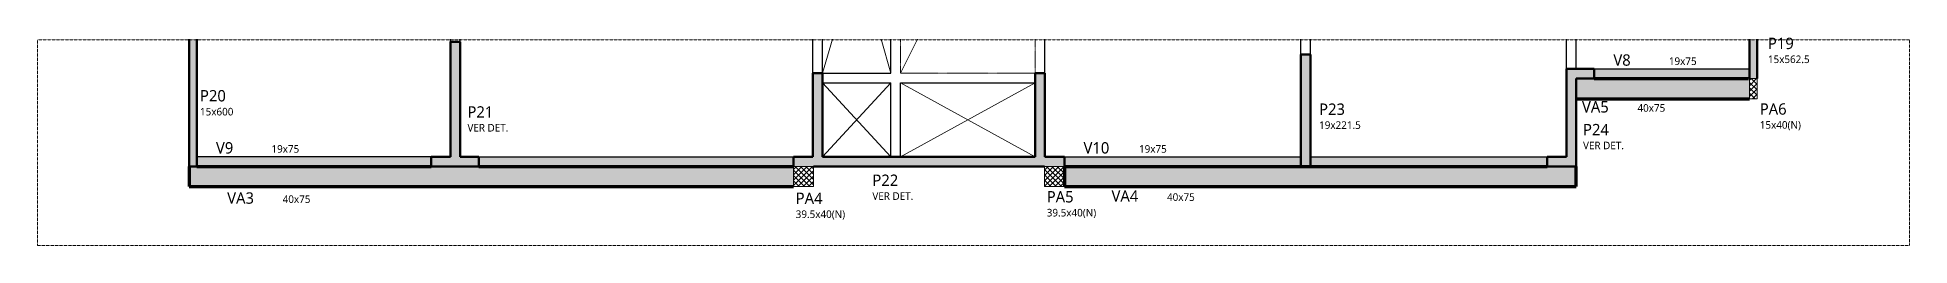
# Model space of a CAD drawing. Header units: centimetres. Extents: x -1981 to 73905, y -3196 to 88043.
# Drawn here: x 16058 to 19768, y -1072 to -661 of the extents above; entities that cross this region are included whole.
import ezdxf

# ---------------------------------------------------------------- set-up
doc = ezdxf.new("R2010")
doc.units = ezdxf.units.CM
doc.linetypes.add('Hidden', pattern=[0.714375, 0.47625, -0.238125])
doc.linetypes.add('Projeção', pattern=[0.396875, 0.238125, -0.15875])
doc.layers.add('A-DETL', color=7, linetype='Continuous', lineweight=18, true_color=0x00a600)
for name, color, linetype, lineweight in [('A-DETL-GENF', 7, 'Continuous', 18), ('A-DETL-THIN', 7, 'Continuous', 25), ('S-BEAM', 7, 'Continuous', 25), ('S-BEAM-IDEN', 7, 'Continuous', 9), ('S-COLS', 7, 'Continuous', 25), ('S-COLS-IDEN', 7, 'Continuous', 9), ('S-STRS-MBND', 7, 'Projeção', 18)]:
    doc.layers.add(name, color=color, linetype=linetype, lineweight=lineweight)
doc.styles.add('Gadugi', font='gadugi.ttf', dxfattribs={"height": 15})
doc.styles.add('Gadugi_2', font='gadugi.ttf', dxfattribs={"height": 0.2})
doc.styles.add('Gadugi_3', font='gadugi.ttf', dxfattribs={"height": 22.5})
pattern_1 = [(45, (18118.0295, 0), (-5.3033, 5.3033), []), (135, (18118.0295, 0), (-5.3033, -5.3033), [])]

msp = doc.modelspace()

# ---------------------------------------------------------------- texts
at = {"layer": 'S-BEAM-IDEN', "attachment_point": 1}
for s, insert, char_height, width, style in [('V8', (19181.42, -694.47), 22.5, 45.0949, 'Gadugi_3'), ('19x75', (19291.37, -700.38), 15, 67.3417, 'Gadugi'), ('VA5', (19119.21, -786.98), 22.5, 69.7468, 'Gadugi_3'), ('40x75', (19229.16, -792.88), 15, 67.3417, 'Gadugi'), ('V9', (16412.16, -868.04), 22.5, 45.0949, 'Gadugi_3'), ('19x75', (16522.11, -873.94), 15, 67.3417, 'Gadugi'), ('V10', (18131.42, -868.04), 22.5, 66.1392, 'Gadugi_3'), ('19x75', (18241.37, -873.94), 15, 67.3417, 'Gadugi'), ('VA4', (18186.9, -963.33), 22.5, 69.7468, 'Gadugi_3'), ('VA3', (16434.39, -967.33), 22.5, 69.7468, 'Gadugi_3'), ('40x75', (16544.34, -973.23), 15, 67.3417, 'Gadugi'), ('40x75', (18296.84, -969.23), 15, 67.3417, 'Gadugi')]:
    msp.add_mtext(s, dxfattribs=dict(at, insert=insert, char_height=char_height, width=width, style=style))
at = {"layer": 'S-COLS-IDEN', "attachment_point": 1}
for s, insert, char_height, width, style in [('P19', (19487.69, -661.43), 22.5, 63.7342, 'Gadugi_3'), ('15x562.5', (19487.69, -696.66), 15, 100.4114, 'Gadugi'), ('P20', (16380.53, -765.02), 22.5, 63.7342, 'Gadugi_3'), ('15x600', (16380.53, -800.26), 15, 81.1709, 'Gadugi'), ('P21', (16910.53, -797.02), 22.5, 63.7342, 'Gadugi_3'), ('P23', (18598.29, -791.57), 22.5, 63.7342, 'Gadugi_3'), ('PA6', (19471.54, -791.24), 22.5, 67.3417, 'Gadugi_3'), ('19x221.5', (18598.29, -826.81), 15, 100.4114, 'Gadugi'), ('P24', (19121.29, -832.02), 22.5, 63.7342, 'Gadugi_3'), ('15x40(N)', (19471.54, -826.47), 15, 102.2152, 'Gadugi'), ('P22', (17713.01, -932.15), 22.5, 63.7342, 'Gadugi_3'), ('PA4', (17561.03, -967.81), 22.5, 67.3417, 'Gadugi_3'), ('39.5x40(N)', (18058.54, -1000.04), 15, 121.4557, 'Gadugi'), ('PA5', (18058.54, -964.81), 22.5, 67.3417, 'Gadugi_3'), ('39.5x40(N)', (17561.03, -1003.04), 15, 121.4557, 'Gadugi')]:
    msp.add_mtext(s, dxfattribs=dict(at, insert=insert, char_height=char_height, width=width, style=style))

# ---------------------------------------------------------------- blocks, each defined once
blk = doc.blocks.new('PED_TAG_PILAR_R04 - PILAR VER DET_-2523782-DM G 001 - DETALHE SUL PAV 5')
at = {"layer": 'S-COLS-IDEN', "insert": (0.115, -0.633), "char_height": 0.2, "width": 1.37089, "attachment_point": 1, "style": 'Gadugi_2'}
blk.add_mtext('VER DET.', dxfattribs=at)

# ---------------------------------------------------------------- hatches: boundary and pattern name
at = {"layer": 'A-DETL-GENF', "true_color": 0x0000ff}
h = msp.add_hatch(dxfattribs=at)
h.set_pattern_fill('FP_2', color=5, style=0, pattern_type=2)
h.set_pattern_definition(pattern_1)
h.paths.add_polyline_path([(19466.18, -782.38), (19466.18, -742.38), (19451.18, -742.38), (19451.18, -782.38)], flags=0)
h = msp.add_hatch(dxfattribs=at)
h.set_pattern_fill('FP_2', color=5, style=0, pattern_type=2)
h.set_pattern_definition(pattern_1)
h.paths.add_polyline_path([(17596.16, -955.95), (17596.16, -915.95), (17556.66, -915.95), (17556.66, -955.95)], flags=0)
h = msp.add_hatch(dxfattribs=at)
h.set_pattern_fill('FP_2', color=5, style=0, pattern_type=2)
h.set_pattern_definition(pattern_1)
h.paths.add_polyline_path([(18093.43, -955.95), (18093.43, -915.95), (18053.93, -915.95), (18053.93, -955.95)], flags=0)
at = {"layer": 'S-BEAM', "true_color": 0xffffcc}
for points in [[(19451.18, -742.38), (19451.18, -723.38), (19143.43, -723.38), (19143.43, -742.38)], [(19451.18, -782.38), (19451.18, -742.38), (19107.68, -742.38), (19107.68, -782.38), (19147.68, -782.38)], [(17556.66, -955.95), (17556.66, -915.95), (16359.17, -915.95), (16359.17, -955.95), (16980.53, -955.95)], [(16838.41, -915.95), (16838.41, -896.95), (16374.17, -896.95), (16374.17, -915.95)], [(16980.53, -915.95), (17556.44, -915.95), (17556.44, -896.95), (16933.41, -896.95), (16933.41, -915.95)], [(18093.68, -915.95), (18562.18, -915.95), (18562.18, -896.95), (18093.43, -896.95), (18093.43, -915.95)], [(19107.68, -955.95), (19107.68, -915.95), (18093.68, -915.95), (18093.68, -955.95), (18844.83, -955.95)], [(19049.93, -915.95), (19049.93, -896.95), (18581.18, -896.95), (18581.18, -915.95), (18844.83, -915.95)]]:
    msp.add_hatch(color=7, dxfattribs=at).paths.add_polyline_path(points, flags=0)
at = {"layer": 'S-COLS', "true_color": 0x808080}
for points in [[(16374.17, -915.95), (16374.17, -664.69), (16359.17, -664.69), (16359.17, -915.95)], [(19466.18, -742.38), (19466.18, -664.69), (19451.18, -664.69), (19451.18, -742.38)], [(16838.41, -915.95), (16933.41, -915.95), (16933.41, -896.95), (16896.16, -896.95), (16896.16, -669.38), (16877.16, -669.38), (16877.16, -896.95), (16838.41, -896.95)], [(18581.18, -915.95), (18581.18, -694.48), (18562.18, -694.48), (18562.18, -915.95)], [(17556.66, -915.95), (18093.43, -915.95), (18093.43, -896.95), (18054.68, -896.95), (18054.68, -731.83), (18035.68, -731.83), (18035.68, -896.95), (17614.16, -896.95), (17614.16, -731.83), (17595.16, -731.83), (17595.16, -896.95), (17556.44, -896.95), (17556.44, -915.95)], [(19107.68, -915.95), (19107.68, -742.38), (19143.43, -742.38), (19143.43, -723.38), (19088.68, -723.38), (19088.68, -896.95), (19049.93, -896.95), (19049.93, -915.95)]]:
    msp.add_hatch(color=8, dxfattribs=at).paths.add_polyline_path(points, flags=0)

# ---------------------------------------------------------------- linework, layer by layer
at = {"layer": 'A-DETL', "color": 7, "linetype": 'Hidden'}
for p, q in [((16058.39, -665.44), (16058.39, -1072.44)), ((19768.39, -665.44), (16058.39, -665.44)), ((19768.39, -1072.44), (19768.39, -665.44)), ((16058.39, -1072.44), (19768.39, -1072.44))]:
    msp.add_line(p, q, dxfattribs=at)
at = {"layer": 'A-DETL', "color": 7}
for p, q in [((17633.69, -664.69), (17614.16, -731.83)), ((17749.69, -731.83), (17730.16, -664.69)), ((17768.69, -731.83), (17802.45, -664.69)), ((17749.69, -750.83), (17614.16, -896.95)), ((17614.16, -750.83), (17749.69, -896.95)), ((17768.69, -750.83), (18035.68, -896.95)), ((18035.68, -750.83), (17768.69, -896.95)), ((19466.18, -742.38), (19451.18, -742.38)), ((19451.18, -742.38), (19451.18, -782.38)), ((19466.18, -782.38), (19466.18, -742.38)), ((19451.18, -782.38), (19466.18, -782.38)), ((17596.16, -915.95), (17556.66, -915.95)), ((17556.66, -915.95), (17556.66, -955.95)), ((17596.16, -955.95), (17596.16, -915.95)), ((18093.43, -915.95), (18053.93, -915.95)), ((18053.93, -915.95), (18053.93, -955.95)), ((18093.43, -955.95), (18093.43, -915.95)), ((17556.66, -955.95), (17596.16, -955.95)), ((18053.93, -955.95), (18093.43, -955.95))]:
    msp.add_line(p, q, dxfattribs=at)
at = {"layer": 'A-DETL-THIN', "color": 190, "lineweight": 70, "true_color": 0x8000ff}
for p, q in [((19143.43, -742.38), (19449.43, -742.38)), ((16374.17, -915.95), (16838.41, -915.95)), ((16933.41, -915.95), (17556.44, -915.95)), ((18093.68, -915.95), (19049.93, -915.95))]:
    msp.add_line(p, q, dxfattribs=at)
at = {"layer": 'S-BEAM'}
for p, q in [((16877.16, -669.38), (16877.16, -664.69)), ((16896.16, -669.38), (16896.16, -664.69)), ((17595.16, -731.83), (17595.16, -664.69)), ((17614.16, -731.83), (17614.16, -664.69)), ((17749.69, -731.83), (17749.69, -664.69)), ((18054.68, -731.83), (18054.68, -664.69)), ((18562.18, -694.48), (18562.18, -664.69)), ((18581.18, -694.48), (18581.18, -664.69)), ((19088.67, -723.38), (19088.67, -664.69)), ((19107.67, -723.38), (19107.67, -664.69)), ((17614.16, -731.83), (17749.69, -731.83)), ((19143.43, -723.38), (19451.18, -723.38)), ((17614.16, -750.83), (17749.69, -750.83)), ((17749.69, -896.95), (17749.69, -750.83)), ((17768.69, -896.95), (17768.69, -750.83)), ((17768.69, -750.83), (18035.68, -750.83)), ((16838.41, -896.95), (16374.17, -896.95)), ((16933.41, -896.95), (17556.44, -896.95)), ((18093.43, -896.95), (18562.18, -896.95)), ((18581.18, -896.95), (19049.93, -896.95))]:
    msp.add_line(p, q, dxfattribs=at)
at = {"layer": 'S-BEAM', "color": 190, "lineweight": 70, "true_color": 0x8000ff}
for p, q in [((19107.68, -782.38), (19451.18, -782.38)), ((16359.17, -915.95), (16359.17, -955.95)), ((19107.68, -955.95), (19107.68, -915.95)), ((16359.17, -955.95), (17556.66, -955.95)), ((18093.68, -955.95), (19107.68, -955.95))]:
    msp.add_line(p, q, dxfattribs=at)
at = {"layer": 'S-COLS', "lineweight": 50}
for p, q in [((16359.17, -915.95), (16359.17, -664.69)), ((16374.17, -664.69), (16374.17, -915.95)), ((19451.18, -742.38), (19451.18, -664.69)), ((19466.18, -664.69), (19466.18, -742.38)), ((16877.16, -896.95), (16877.16, -669.38)), ((16877.16, -669.38), (16896.16, -669.38)), ((16896.16, -669.38), (16896.16, -896.95)), ((18562.18, -915.95), (18562.18, -694.48)), ((18562.18, -694.48), (18581.18, -694.48)), ((18581.18, -694.48), (18581.18, -915.95)), ((17595.16, -896.95), (17595.16, -731.83)), ((17595.16, -731.83), (17614.16, -731.83)), ((17614.16, -731.83), (17614.16, -896.95)), ((18035.68, -896.95), (18035.68, -731.83)), ((18035.69, -731.83), (18054.68, -731.83)), ((18054.68, -731.83), (18054.68, -896.95)), ((19088.68, -896.95), (19088.68, -723.38)), ((19088.68, -723.38), (19143.43, -723.38)), ((19143.43, -723.38), (19143.43, -742.38)), ((19143.43, -742.38), (19107.68, -742.38)), ((19107.68, -742.38), (19107.68, -915.95)), ((16374.17, -915.95), (16359.17, -915.95)), ((16838.41, -915.95), (16838.41, -896.95)), ((16838.41, -896.95), (16877.16, -896.95)), ((16933.41, -915.95), (16838.41, -915.95)), ((16896.16, -896.95), (16933.41, -896.95)), ((16933.41, -896.95), (16933.41, -915.95)), ((17556.44, -915.95), (17556.44, -896.95)), ((17556.44, -896.95), (17595.16, -896.95)), ((17556.66, -915.95), (17556.44, -915.95)), ((18053.93, -915.95), (17596.16, -915.95)), ((17614.16, -896.95), (18035.68, -896.95)), ((18054.68, -896.95), (18093.43, -896.95)), ((18093.43, -896.95), (18093.43, -915.95)), ((18581.18, -915.95), (18562.18, -915.95)), ((19049.93, -915.95), (19049.93, -896.95)), ((19049.93, -896.95), (19088.68, -896.95)), ((19107.68, -915.95), (19049.93, -915.95))]:
    msp.add_line(p, q, dxfattribs=at)
at = {"layer": 'S-COLS', "color": 190, "lineweight": 70, "true_color": 0x8000ff}
for p, q in [((18093.43, -915.95), (18093.68, -915.95)), ((18093.68, -915.95), (18093.68, -955.95)), ((18093.68, -955.95), (18093.43, -955.95))]:
    msp.add_line(p, q, dxfattribs=at)
at = {"layer": 'S-STRS-MBND'}
for p, q in [((17768.69, -664.69), (17768.69, -731.83)), ((18035.68, -731.83), (18035.68, -664.69)), ((17768.69, -731.83), (18035.68, -731.83))]:
    msp.add_line(p, q, dxfattribs=at)

# ---------------------------------------------------------------- block references
at = {"layer": 'S-COLS-IDEN', "xscale": 74.99999999999996, "yscale": 74.99999999999996, "zscale": 74.99999999999996}
for p in [(16901.91, -784.67), (19112.68, -819.66), (17704.4, -919.79)]:
    msp.add_blockref('PED_TAG_PILAR_R04 - PILAR VER DET_-2523782-DM G 001 - DETALHE SUL PAV 5', p, dxfattribs=at)

msp.set_redraw_order([(e.dxf.handle, doc.entitydb.next_handle()) for e in msp.query("TEXT MTEXT ATTDEF DIMENSION ARC_DIMENSION")])  # texts and dimensions are drawn at this point

doc.saveas('drawing.dxf')
